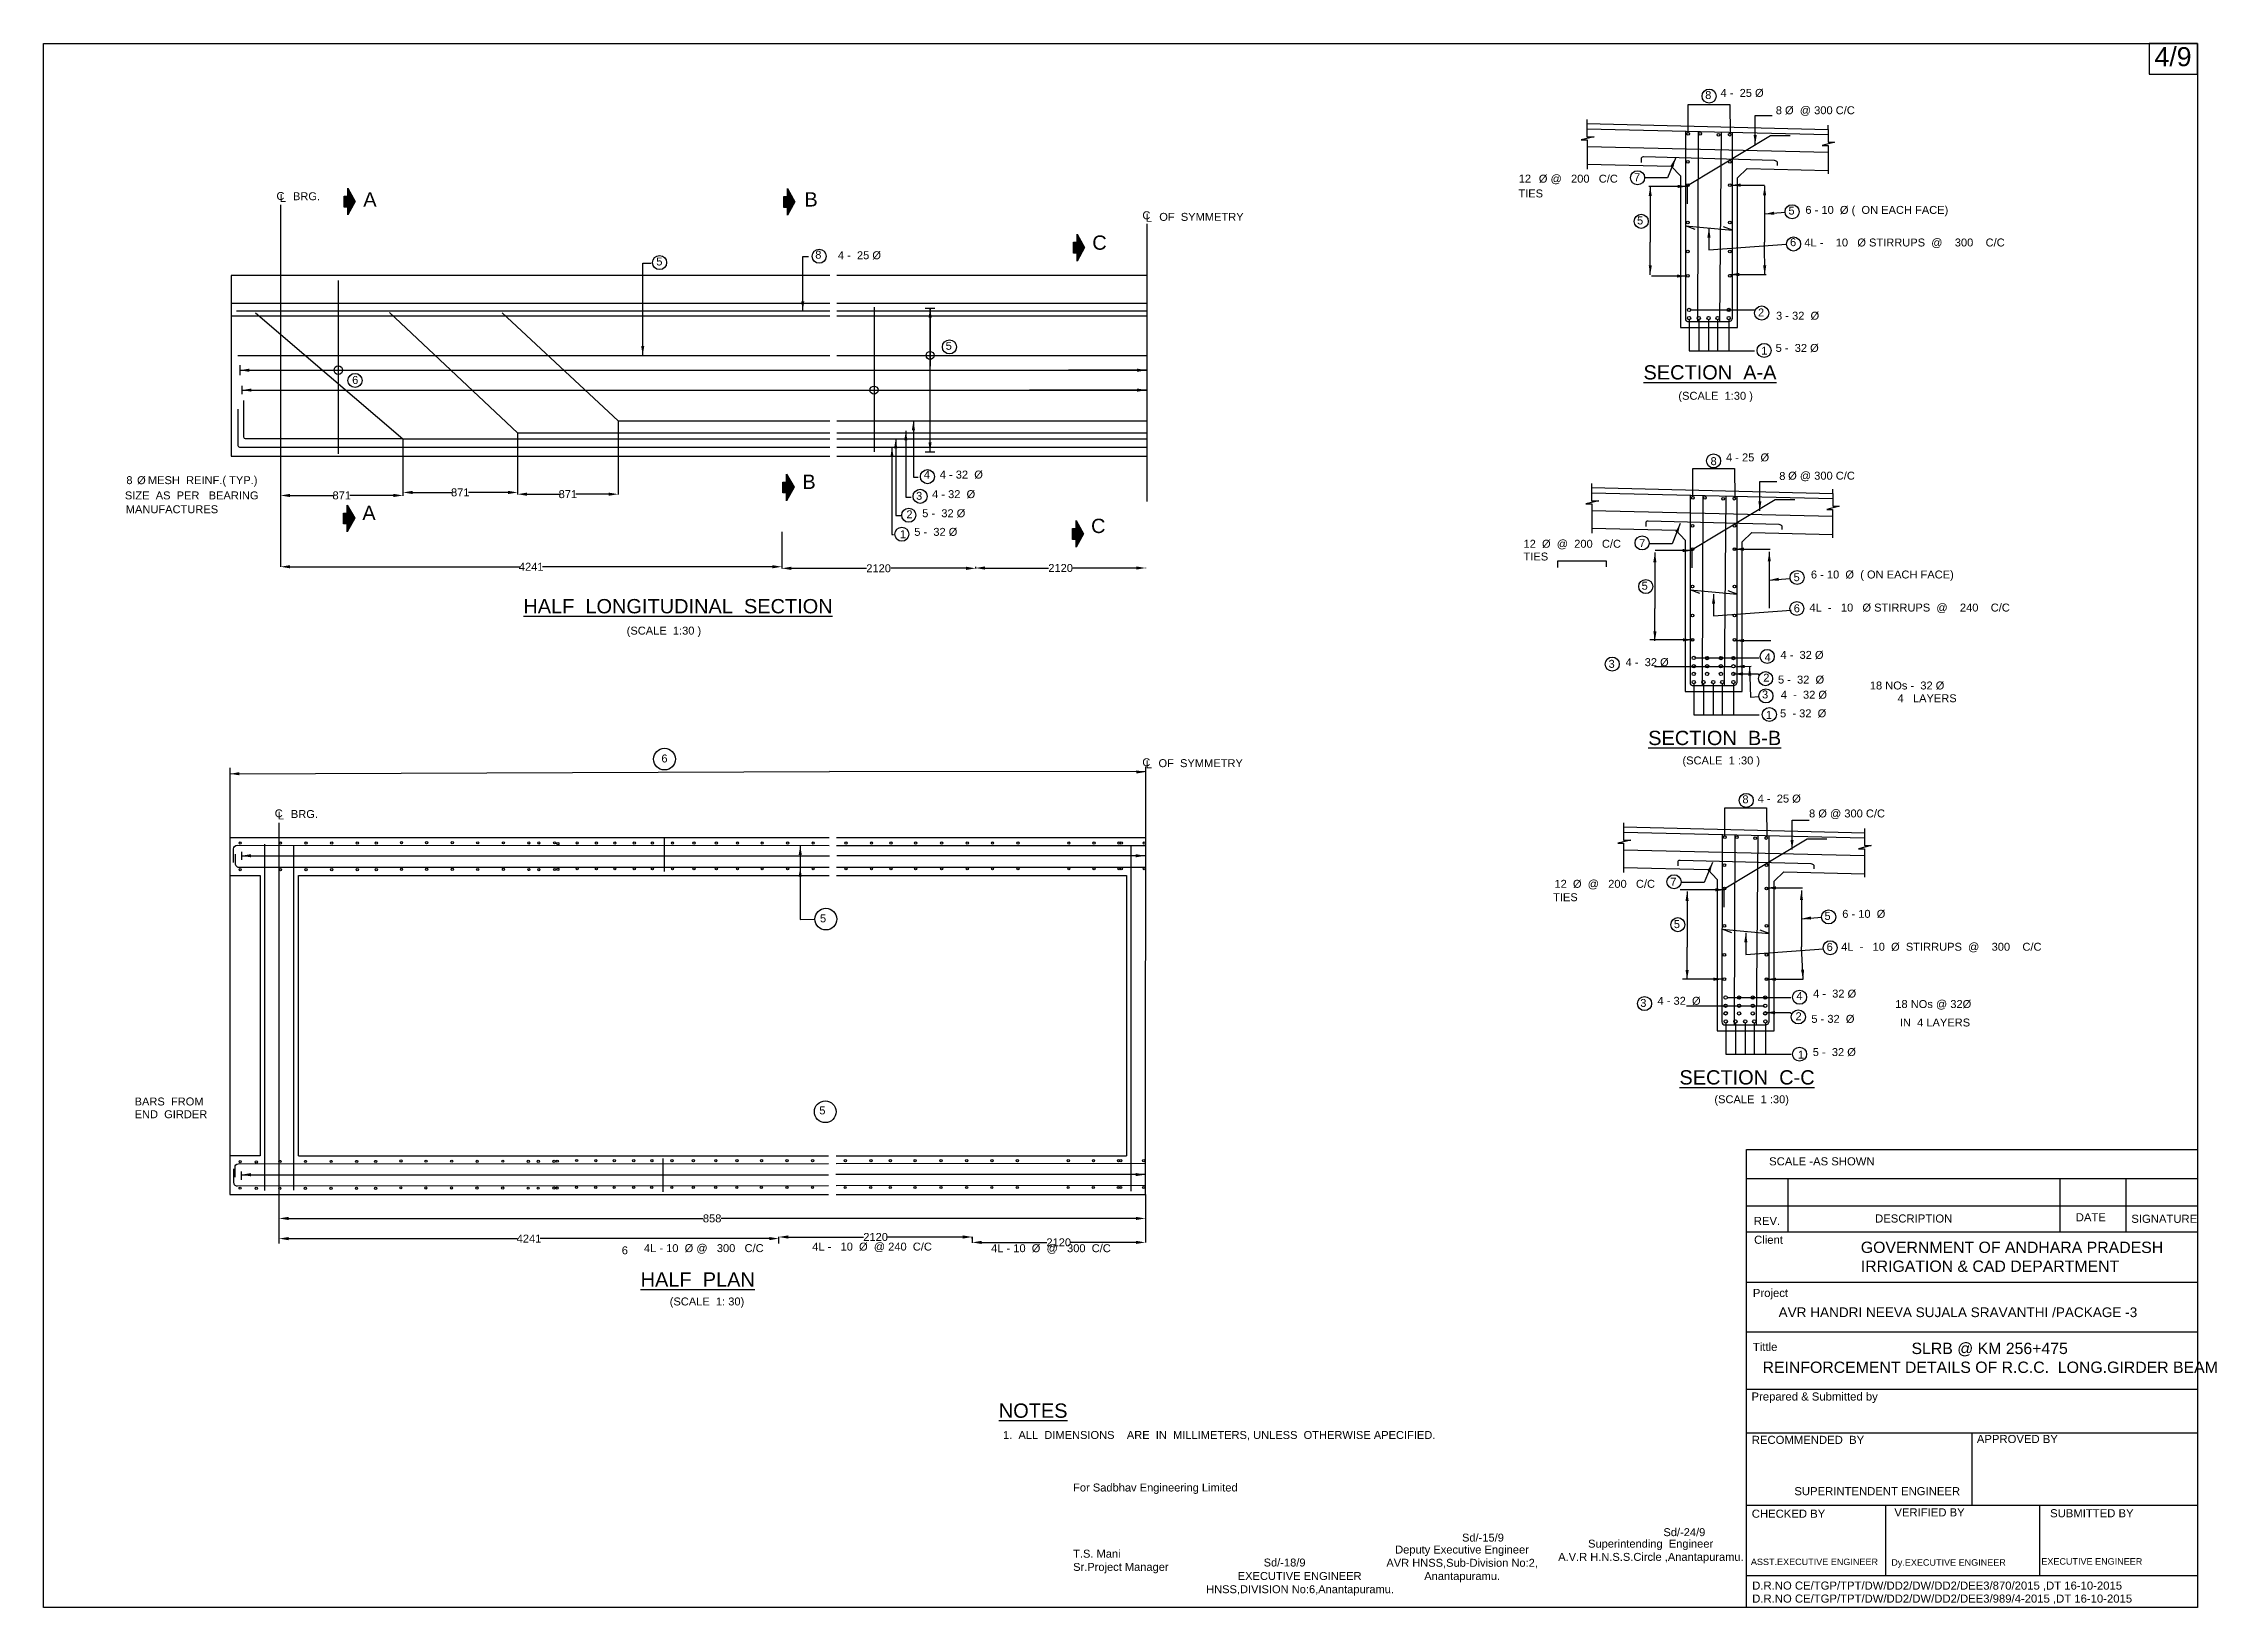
# Model space of a CAD drawing. Header units: inches. Extents: x 2659 to 4028, y 9 to 994.
import ezdxf

# ---------------------------------------------------------------- set-up
doc = ezdxf.new("R2010")
doc.units = ezdxf.units.IN
doc.header["$MEASUREMENT"] = 0
doc.layers.add('DIMENSIONS', color=7, linetype='Continuous')
doc.layers.add('TEXT', color=1, linetype='Continuous')
doc.styles.get("Standard").update_dxf_attribs({"font": 'arial.ttf', "height": 5})
doc.dimstyles.get("Standard").update_dxf_attribs({"dimtxt": 0.18, "dimasz": 6, "dimexe": 0.18, "dimexo": 0.0625, "dimgap": 0.09, "dimtad": 0, "dimtih": 1, "dimtoh": 1, "dimdec": 4, "dimzin": 0, "dimdsep": 46, "dimtxsty": 'Standard', "dimcen": 0.09, "dimadec": 0, "dimazin": 0, "dimtfac": 1, "dimtdec": 4, "dimtofl": 0, "dimtmove": 0, "dimatfit": 3, "dimfxl": 1, "dimtolj": 1, "dimtzin": 0, "dimarcsym": 0})

msp = doc.modelspace()

# ---------------------------------------------------------------- texts
at = {"color": 0}
for s, height, p in [('SCALE -AS SHOWN ', 5.0972885, (3746.33558, 287.7226)), ('REV.', 5.097289, (3736.6875, 250.18809)), ('DESCRIPTION ', 5.0972885, (3813.1105, 251.70976)), ('DATE', 5.097289, (3939.5512, 252.47059)), ('SIGNATURE', 5.097289, (3974.55892, 251.53106)), ('Client ', 5.097289, (3736.87015, 238.32726)), ('Project', 5.097289, (3736.11936, 204.82961)), ('Tittle', 5.097289, (3736.11936, 170.83199)), ('Prepared & Submitted by', 5.0972885, (3735.25481, 139.58858)), ('RECOMMENDED  BY ', 5.0972885, (3735.42155, 112.26565)), ('APPROVED BY ', 5.0972885, (3877.2362, 112.81792)), ('SUPERINTENDENT ENGINEER', 5.0972885, (3762.2364, 79.95832)), ('CHECKED BY ', 5.0972885, (3735.42198, 65.77157)), ('VERIFIED BY ', 5.0972885, (3825.26557, 66.59997)), ('SUBMITTED BY', 5.0972885, (3923.40242, 66.0477)), ('ASST.EXECUTIVE ENGINEER', 4.0778308, (3734.86909, 35.94941)), ('Dy.EXECUTIVE ENGINEER', 4.0778308, (3823.33048, 35.56917)), ('EXECUTIVE ENGINEER', 4.0778308, (3917.87359, 36.22555)), ('D.R.NO CE/TGP/TPT/DW/DD2/DW/DD2/DEE3/870/2015 ,DT 16-10-2015', 5.0972885, (3735.69078, 20.47051)), ('D.R.NO CE/TGP/TPT/DW/DD2/DW/DD2/DEE3/989/4-2015 ,DT 16-10-2015', 5.0972885, (3735.69078, 12.28217))]:
    msp.add_text(s, height=height, dxfattribs=at).set_placement(p)
at = {"color": 0, "attachment_point": 1}
for s, insert, char_height, width in [('\\pi8.3854;{\\H1.1667x;GOVERNMENT OF ANDHARA PRADESH  \\P\\pi22.135;IRRIGATION & CAD DEPARTMENT} ', (3795.73287, 239.6741), 6.1167462, 205.9879003), ('AVR HANDRI NEEVA SUJALA SRAVANTHI /PACKAGE -3', (3752.30271, 198.25444), 6.1167462, 225.7006749), ('\\pi95.738;SLRB @ KM 256+475\\P\\pi1.8789;REINFORCEMENT DETAILS OF R.C.C.  LONG.GIRDER BEAM', (3740.32494, 176.01544), 7.1362039, 289.1427214)]:
    msp.add_mtext(s, dxfattribs=dict(at, insert=insert, char_height=char_height, width=width))
at = {"layer": 'DIMENSIONS', "color": 0}
msp.add_text('4/9', height=12, dxfattribs=at).set_placement((3989.21221, 980.09662))
at = {"layer": 'TEXT', "color": 0}
for s, height, p in [('8', 5, (3706.05819, 959.44364)), ('4 -  25 Ø', 5, (3715.73129, 960.77997)), ('8 Ø  @ 300 C/C', 5, (3750.55167, 949.84053)), ('12 ', 5, (3588.56896, 906.81261)), ('Ø @   200   C/C', 5, (3601.23899, 906.74992)), ('7', 5, (3661.15825, 907.62887)), ('C', 5, (2805.75698, 895.82832)), ('L', 5, (2807.82349, 894.58984)), ('BRG.', 5, (2816.16287, 895.67521)), ('A', 9, (2860.48319, 891.67647)), ('B', 9, (3138.4496, 891.70351)), ('TIES', 5, (3588.34732, 897.43475)), ('5', 5, (3758.52361, 886.62509)), ('6 - 10  Ø (  ON EACH FACE)', 5, (3769.20555, 887.07429)), ('C', 5, (3351.41488, 883.68613)), ('L', 5, (3353.59431, 882.1139)), ('OF  SYMMETRY', 5, (3362.04562, 882.68951)), ('5', 5, (3663.12734, 880.42129)), ('8', 5, (3145.26607, 858.85139)), ('4 -  25 Ø', 5, (3159.53637, 858.51784)), ('C', 9, (3319.84232, 864.48045)), ('6', 5, (3759.5124, 866.74355)), ('4L -    10   Ø STIRRUPS  @    300    C/C', 5, (3768.53303, 866.54773)), ('5', 5, (3045.08669, 854.58638)), ('2', 5, (3739.32838, 822.47616)), ('3 - 32  Ø', 5, (3750.70596, 820.42684)), ('5', 5, (3227.45367, 801.47057)), ('1', 5, (3741.38301, 798.38302)), ('5 -  32 Ø', 5, (3750.43849, 800.13585)), ('6', 5, (2853.4691, 779.96352)), ('%%USECTION  A-A', 9, (3667.17328, 782.75239)), ('(SCALE  1:30 )', 5, (3689.15863, 769.97969)), ('8', 5, (3709.42979, 728.79789)), ('4 - 25  Ø', 5, (3719.17284, 731.17822)), ('SIZE  AS  PER   BEARING', 5, (2710.2642, 707.2287)), ('8     MESH  REINF.( TYP.)', 5, (2711.17196, 716.83996)), ('Ø', 5, (2717.96527, 716.80988)), ('B', 9, (3137.17831, 713.8191)), ('4', 5, (3213.71079, 720.30461)), ('4 - 32  Ø', 5, (3218.88934, 708.02242)), ('4 - 32  Ø', 5, (3223.72949, 720.36514)), ('8', 5, (3752.71879, 719.48555)), ('Ø @ 300 C/C', 5, (3758.34446, 719.66681)), ('MANUFACTURES', 5, (2710.80886, 698.52417)), ('A', 9, (2859.88944, 694.22341)), ('2', 5, (3202.69858, 695.29331)), ('3', 5, (3208.81857, 706.96827)), ('5 -  32 Ø', 5, (3212.68073, 696.00052)), ('1', 5, (3198.62173, 682.7714)), ('5 -  32 Ø', 5, (3207.65148, 684.26988)), ('C', 9, (3319.08022, 686.03078)), ('TIES', 5, (3591.58313, 668.73958)), ('12  Ø  @  200   C/C', 5, (3591.58313, 676.77164)), ('7', 5, (3664.41443, 677.15422)), ('5', 5, (3761.75427, 655.70812)), ('6 - 10  Ø  ( ON EACH FACE)', 5, (3772.67149, 657.40898)), ('%%UHALF  LONGITUDINAL  SECTION', 9, (2961.33764, 635.45894)), ('5', 5, (3665.99958, 650.31895)), ('6', 5, (3761.88231, 636.13932)), ('4L  -   10   Ø STIRRUPS  @    240    C/C', 5, (3771.77123, 636.59131)), ('(SCALE  1:30 )', 5, (3026.4477, 622.05255)), ('3', 5, (3645.1501, 601.14644)), ('4 -  32 Ø', 5, (3655.89788, 602.18865)), ('4', 5, (3743.5035, 605.30282)), ('4 -  32 Ø', 5, (3753.47233, 606.76892)), ('2', 5, (3742.63724, 592.40254)), ('5 -  32  Ø', 5, (3751.91458, 591.20924)), ('18 NOs -  32 Ø', 5, (3809.79673, 587.49783)), ('3', 5, (3741.84973, 581.86207)), ('5  - 32  Ø', 5, (3753.23124, 569.95985)), ('4  -  32 Ø', 5, (3753.71055, 581.68945)), ('         4   LAYERS', 5, (3809.79673, 579.46577)), ('%%USECTION  B-B', 9, (3670.13576, 552.46751)), ('1', 5, (3744.28491, 568.99518)), ('6', 5, (3048.34123, 541.5324)), ('C', 5, (3351.37751, 539.13455)), ('L', 5, (3353.59668, 537.86205)), ('OF  SYMMETRY', 5, (3361.56453, 538.57685)), ('(SCALE  1 :30 )', 5, (3691.73389, 540.28215)), ('8', 5, (3729.50429, 515.82679)), ('4 -  25 Ø', 5, (3739.13429, 516.26931)), ('C', 5, (2804.68077, 506.96667)), ('L', 5, (2806.55726, 505.59021)), ('BRG.', 5, (2814.85485, 506.52738)), ('8 Ø @ 300 C/C', 5, (3771.50352, 506.89386)), ('12  Ø  @   200   C/C', 5, (3611.06746, 462.56878)), ('7', 5, (3684.03638, 463.86446)), ('TIES', 5, (3610.20077, 454.12832)), ('5', 5, (3148.25567, 440.83578)), ('5', 5, (3686.2916, 437.17941)), ('5', 5, (3781.23158, 442.34617)), ('6 - 10  Ø', 5, (3792.42023, 443.66144)), ('6', 5, (3782.56516, 422.84552)), ('4L  -   10  Ø  STIRRUPS  @    300    C/C', 5, (3791.74301, 422.92867)), ('4 -  32 Ø', 5, (3774.03967, 393.42345)), ('3', 5, (3665.12915, 387.53235)), ('4 - 32  Ø', 5, (3676.01045, 388.8842)), ('2', 5, (3762.98327, 379.17288)), ('4', 5, (3763.52116, 391.96018)), ('18 NOs @ 32Ø', 5, (3825.85453, 386.84751)), ('5 - 32  Ø', 5, (3772.9533, 377.50836)), ('IN  4 LAYERS', 5, (3828.74409, 375.21585)), ('1', 5, (3764.52172, 354.93339)), ('5 -  32 Ø', 5, (3773.82982, 356.57884)), ('%%USECTION  C-C', 9, (3689.82077, 338.65962)), ('BARS  FROM', 5, (2716.38083, 325.45697)), ('(SCALE  1 :30)', 5, (3711.85543, 326.85752)), ('END  GIRDER', 5, (2716.38083, 317.42491)), ('5', 5, (3147.82462, 319.83169)), ('6', 5, (3023.35923, 231.70789)), ('4L - 10  Ø @   300   C/C', 5, (3037.34583, 233.09158)), ('4L -   10  Ø  @ 240  C/C', 5, (3143.37744, 234.06409)), ('4L - 10  Ø  @   300  C/C', 5, (3256.09024, 233.03377)), ('%%UHALF  PLAN', 9, (3035.24252, 211.35994)), ('(SCALE  1: 30)', 5, (3053.57674, 199.49031)), ('%%UNOTES', 9, (3260.9371, 128.72845)), ('1.  ALL  DIMENSIONS    ARE  IN  MILLIMETERS, UNLESS  OTHERWISE APECIFIED.', 5, (3263.60732, 115.39266)), ('Sd/-15/9', 5, (3552.81201, 50.74851)), ('Sd/-24/9', 5, (3679.7237, 54.17279)), ('Sd/-18/9', 5, (3427.82395, 35.05448))]:
    msp.add_text(s, height=height, dxfattribs=at).set_placement(p)
at = {"layer": 'TEXT', "color": 0, "char_height": 5, "attachment_point": 1}
for s, insert, width in [('For Sadbhav Engineering Limited\\P\\P\\P\\P\\PT.S. Mani \\PSr.Project Manager ', (3307.77915, 87.29513), 110.5220102), ('\\pi16.093;Deputy Executive Engineer  \\P\\pi10.563;AVR HNSS,Sub-Division No:2,\\P\\pi34.422;Anantapuramu.', (3494.60182, 48.21523), 115.9997109), ('\\pi21.932;Superintending  Engineer  \\P\\pi3.1188;A.V.R H.N.S.S.Circle ,Anantapuramu.', (3610.3313, 51.94178), 122.4790615), ('\\pi20.439;EXECUTIVE ENGINEER  \\P\\pi0.50511;HNSS,DIVISION No:6,Anantapuramu.', (3391.0745, 31.56637), 118.2510196)]:
    msp.add_mtext(s, dxfattribs=dict(at, insert=insert, width=width))

# ---------------------------------------------------------------- blocks, each defined once
blk = doc.blocks.new('*D3')
at = {"layer": 'Defpoints', "color": 0, "transparency": 16777216}
for p in [(2808.3, 745.4), (2885.5, 745.4), (2885.5, 709.7)]:
    blk.add_point(p, dxfattribs=at)
at = {"layer": 'DIMENSIONS', "color": 0, "lineweight": -2, "transparency": 16777216}
for p, q in [((2808.3, 745.3), (2808.3, 709.5)), ((2885.5, 745.3), (2885.5, 709.5)), ((2814.3, 709.7), (2841.8, 709.7)), ((2879.5, 709.7), (2852, 709.7))]:
    blk.add_line(p, q, dxfattribs=at)
at = {"layer": 'DIMENSIONS', "color": 0, "transparency": 16777216}
for points in [[(2814.3, 710.7), (2814.3, 708.7), (2808.3, 709.7)], [(2879.5, 710.7), (2879.5, 708.7), (2885.5, 709.7)]]:
    blk.add_solid(points, dxfattribs=at)
at = {"layer": 'DIMENSIONS', "color": 0, "transparency": 16777216, "insert": (2846.9, 709.7), "char_height": 5, "attachment_point": 5}
blk.add_mtext('\\A1;871', dxfattribs=at)
blk = doc.blocks.new('*D4')
at = {"layer": 'Defpoints', "color": 0, "transparency": 16777216}
for p in [(2885.5, 745.4), (2957.7, 749.1), (2957.7, 711.6)]:
    blk.add_point(p, dxfattribs=at)
at = {"layer": 'DIMENSIONS', "color": 0, "lineweight": -2, "transparency": 16777216}
for p, q in [((2885.5, 745.3), (2885.5, 711.4)), ((2957.7, 749), (2957.7, 711.4)), ((2891.5, 711.6), (2916.5, 711.6)), ((2951.7, 711.6), (2926.7, 711.6))]:
    blk.add_line(p, q, dxfattribs=at)
at = {"layer": 'DIMENSIONS', "color": 0, "transparency": 16777216}
for points in [[(2891.5, 712.6), (2891.5, 710.6), (2885.5, 711.6)], [(2951.7, 712.6), (2951.7, 710.6), (2957.7, 711.6)]]:
    blk.add_solid(points, dxfattribs=at)
at = {"layer": 'DIMENSIONS', "color": 0, "transparency": 16777216, "insert": (2921.6, 711.6), "char_height": 5, "attachment_point": 5}
blk.add_mtext('\\A1;871', dxfattribs=at)
blk = doc.blocks.new('*D5')
at = {"layer": 'Defpoints', "color": 0, "transparency": 16777216}
for p in [(3021.1, 756.7), (2957.7, 749.1), (3021.1, 710.5)]:
    blk.add_point(p, dxfattribs=at)
at = {"layer": 'DIMENSIONS', "color": 0, "lineweight": -2, "transparency": 16777216}
for p, q in [((3021.1, 756.7), (3021.1, 710.3)), ((2957.7, 749), (2957.7, 710.3)), ((2963.7, 710.5), (2984.3, 710.5)), ((3015.1, 710.5), (2994.5, 710.5))]:
    blk.add_line(p, q, dxfattribs=at)
at = {"layer": 'DIMENSIONS', "color": 0, "transparency": 16777216}
for points in [[(2963.7, 711.5), (2963.7, 709.5), (2957.7, 710.5)], [(3015.1, 711.5), (3015.1, 709.5), (3021.1, 710.5)]]:
    blk.add_solid(points, dxfattribs=at)
at = {"layer": 'DIMENSIONS', "color": 0, "transparency": 16777216, "insert": (2989.4, 710.5), "char_height": 5, "attachment_point": 5}
blk.add_mtext('\\A1;871', dxfattribs=at)
blk = doc.blocks.new('*D6')
at = {"layer": 'Defpoints', "color": 0, "transparency": 16777216}
for p in [(2808.3, 734.5), (3124.2, 686.7), (3124.2, 664.8)]:
    blk.add_point(p, dxfattribs=at)
at = {"layer": 'DIMENSIONS', "color": 0, "lineweight": -2, "transparency": 16777216}
for p, q in [((2808.3, 734.4), (2808.3, 664.7)), ((3124.2, 686.7), (3124.2, 664.7)), ((2814.3, 664.8), (2959.1, 664.8)), ((3118.2, 664.8), (2973.4, 664.8))]:
    blk.add_line(p, q, dxfattribs=at)
at = {"layer": 'DIMENSIONS', "color": 0, "transparency": 16777216}
for points in [[(2814.3, 665.8), (2814.3, 663.8), (2808.3, 664.8)], [(3118.2, 665.8), (3118.2, 663.8), (3124.2, 664.8)]]:
    blk.add_solid(points, dxfattribs=at)
at = {"layer": 'DIMENSIONS', "color": 0, "transparency": 16777216, "insert": (2966.3, 664.8), "char_height": 5, "attachment_point": 5}
blk.add_mtext('\\A1;4241', dxfattribs=at)
blk = doc.blocks.new('*D7')
at = {"layer": 'Defpoints', "color": 0, "transparency": 16777216}
for p in [(3124.2, 664.8), (3246.3, 664.8), (3246.3, 663.8)]:
    blk.add_point(p, dxfattribs=at)
at = {"layer": 'DIMENSIONS', "color": 0, "lineweight": -2, "transparency": 16777216}
for p, q in [((3124.2, 664.8), (3124.2, 663.7)), ((3130.2, 663.8), (3177.6, 663.8)), ((3240.3, 663.8), (3192.8, 663.8)), ((3246.3, 664.8), (3246.3, 663.7))]:
    blk.add_line(p, q, dxfattribs=at)
at = {"layer": 'DIMENSIONS', "color": 0, "transparency": 16777216}
for points in [[(3130.2, 664.8), (3130.2, 662.8), (3124.2, 663.8)], [(3240.3, 664.8), (3240.3, 662.8), (3246.3, 663.8)]]:
    blk.add_solid(points, dxfattribs=at)
at = {"layer": 'DIMENSIONS', "color": 0, "transparency": 16777216, "insert": (3185.2, 663.8), "char_height": 5, "attachment_point": 5}
blk.add_mtext('\\A1;2120', dxfattribs=at)
blk = doc.blocks.new('*D8')
at = {"layer": 'Defpoints', "color": 0, "transparency": 16777216}
for p in [(3246.3, 664.2), (3353.5, 664), (3353.5, 663.9)]:
    blk.add_point(p, dxfattribs=at)
at = {"layer": 'DIMENSIONS', "color": 0, "lineweight": -2, "transparency": 16777216}
for p, q in [((3246.3, 664.2), (3246.3, 663.8)), ((3252.3, 664), (3292.3, 664)), ((3347.5, 664), (3307.5, 664)), ((3353.5, 663.9), (3353.5, 664.2))]:
    blk.add_line(p, q, dxfattribs=at)
at = {"layer": 'DIMENSIONS', "color": 0, "transparency": 16777216}
for points in [[(3252.3, 665), (3252.3, 663), (3246.3, 664)], [(3347.5, 665), (3347.5, 663), (3353.5, 664)]]:
    blk.add_solid(points, dxfattribs=at)
at = {"layer": 'DIMENSIONS', "color": 0, "transparency": 16777216, "insert": (3299.9, 664), "char_height": 5, "attachment_point": 5}
blk.add_mtext('\\A1;2120', dxfattribs=at)
blk = doc.blocks.new('*D9')
at = {"layer": 'Defpoints', "color": 0, "transparency": 16777216}
for p in [(2807.4, 253.3), (3353.3, 254.3), (3353.3, 254.3)]:
    blk.add_point(p, dxfattribs=at)
at = {"layer": 'DIMENSIONS', "color": 0, "lineweight": -2, "transparency": 16777216}
for p, q in [((2807.4, 253.4), (2807.4, 254.4)), ((2813.4, 254.3), (3074.7, 254.3)), ((3347.3, 254.3), (3086, 254.3)), ((3353.3, 254.3), (3353.3, 254.4))]:
    blk.add_line(p, q, dxfattribs=at)
at = {"layer": 'DIMENSIONS', "color": 0, "transparency": 16777216}
for points in [[(2813.4, 255.3), (2813.4, 253.3), (2807.4, 254.3)], [(3347.3, 255.3), (3347.3, 253.3), (3353.3, 254.3)]]:
    blk.add_solid(points, dxfattribs=at)
at = {"layer": 'DIMENSIONS', "color": 0, "transparency": 16777216, "insert": (3080.3, 254.3), "char_height": 5, "attachment_point": 5}
blk.add_mtext('\\A1;858', dxfattribs=at)
blk = doc.blocks.new('*D10')
at = {"layer": 'Defpoints', "color": 0, "transparency": 16777216}
for p in [(2807.4, 238.5), (3122.3, 241.6), (3122.3, 238.5)]:
    blk.add_point(p, dxfattribs=at)
at = {"layer": 'DIMENSIONS', "color": 0, "lineweight": -2, "transparency": 16777216}
for p, q in [((2807.4, 238.5), (2807.4, 241.8)), ((2813.4, 241.6), (2957.7, 241.6)), ((3116.3, 241.6), (2972, 241.6)), ((3122.3, 238.5), (3122.3, 241.8))]:
    blk.add_line(p, q, dxfattribs=at)
at = {"layer": 'DIMENSIONS', "color": 0, "transparency": 16777216}
for points in [[(2813.4, 242.6), (2813.4, 240.6), (2807.4, 241.6)], [(3116.3, 242.6), (3116.3, 240.6), (3122.3, 241.6)]]:
    blk.add_solid(points, dxfattribs=at)
at = {"layer": 'DIMENSIONS', "color": 0, "transparency": 16777216, "insert": (2964.9, 241.6), "char_height": 5, "attachment_point": 5}
blk.add_mtext('\\A1;4241', dxfattribs=at)
blk = doc.blocks.new('*D11')
at = {"layer": 'Defpoints', "color": 0, "transparency": 16777216}
for p in [(3122.3, 241.6), (3244.2, 242.6), (3244.2, 241.6)]:
    blk.add_point(p, dxfattribs=at)
at = {"layer": 'DIMENSIONS', "color": 0, "lineweight": -2, "transparency": 16777216}
for p, q in [((3122.3, 241.7), (3122.3, 242.8)), ((3128.3, 242.6), (3175.7, 242.6)), ((3238.2, 242.6), (3190.9, 242.6)), ((3244.2, 241.7), (3244.2, 242.8))]:
    blk.add_line(p, q, dxfattribs=at)
at = {"layer": 'DIMENSIONS', "color": 0, "transparency": 16777216}
for points in [[(3128.3, 243.6), (3128.3, 241.6), (3122.3, 242.6)], [(3238.2, 243.6), (3238.2, 241.6), (3244.2, 242.6)]]:
    blk.add_solid(points, dxfattribs=at)
at = {"layer": 'DIMENSIONS', "color": 0, "transparency": 16777216, "insert": (3183.3, 242.6), "char_height": 5, "attachment_point": 5}
blk.add_mtext('\\A1;2120', dxfattribs=at)
blk = doc.blocks.new('*D12')
at = {"layer": 'Defpoints', "color": 0, "transparency": 16777216}
for p in [(3244.2, 242.8), (3353.3, 239.2), (3353.3, 239.2)]:
    blk.add_point(p, dxfattribs=at)
at = {"layer": 'DIMENSIONS', "color": 0, "lineweight": -2, "transparency": 16777216}
for p, q in [((3244.2, 242.7), (3244.2, 239)), ((3250.2, 239.2), (3291.2, 239.2)), ((3347.3, 239.2), (3306.3, 239.2)), ((3353.3, 239.3), (3353.3, 239.4))]:
    blk.add_line(p, q, dxfattribs=at)
at = {"layer": 'DIMENSIONS', "color": 0, "transparency": 16777216}
for points in [[(3250.2, 240.2), (3250.2, 238.2), (3244.2, 239.2)], [(3347.3, 240.2), (3347.3, 238.2), (3353.3, 239.2)]]:
    blk.add_solid(points, dxfattribs=at)
at = {"layer": 'DIMENSIONS', "color": 0, "transparency": 16777216, "insert": (3298.7, 239.2), "char_height": 5, "attachment_point": 5}
blk.add_mtext('\\A1;2120', dxfattribs=at)

# ---------------------------------------------------------------- dimensions: what is measured, and where the dimension line sits
at = {"layer": 'DIMENSIONS', "color": 0}
for base, p1, p2, text, picture, middle in [((3021.12209, 710.49979), (2957.70916, 749.08837), (3021.12209, 756.74682), '871', '*D5', (2989.41563, 710.49979)), ((2885.49138, 709.72393), (2808.33741, 745.35835), (2885.49138, 745.35835), '871', '*D3', (2846.9144, 709.72393)), ((2957.70916, 711.60444), (2885.49138, 745.35835), (2957.70916, 749.08837), '871', '*D4', (2921.60027, 711.60444)), ((3124.17279, 664.84288), (2808.33741, 734.47129), (3124.17279, 686.71592), '4241', '*D6', (2966.2551, 664.84288)), ((3246.27023, 663.84586), (3124.17279, 664.84288), (3246.27023, 664.84288), '2120', '*D7', (3185.22151, 663.84586)), ((3353.51193, 664.02394), (3246.27023, 664.22312), (3353.51193, 663.86897), '2120', '*D8', (3299.89108, 664.02394)), ((3353.27306, 254.26286), (2807.42077, 253.28913), (3353.27306, 254.26286), '858', '*D9', (3080.34692, 254.26286)), ((3122.30573, 241.60214), (2807.42077, 238.46358), (3122.30573, 238.46358), '4241', '*D10', (2964.86325, 241.60214)), ((3244.21881, 242.61413), (3122.30573, 241.60214), (3244.21881, 241.60214), '2120', '*D11', (3183.26227, 242.61413)), ((3353.27306, 239.1992), (3244.21881, 242.79413), (3353.27306, 239.1992), '2120', '*D12', (3298.74594, 239.1992))]:
    dim = msp.add_linear_dim(base=base, p1=p1, p2=p2, text=text, dimstyle='Standard', dxfattribs=at)
    dim.commit()
    dim.dimension.update_dxf_attribs({"geometry": picture, "text_midpoint": middle})

# ---------------------------------------------------------------- hatches: boundary and pattern name
at = {"layer": 'DIMENSIONS'}
for points in [[(2850.77888, 903.25656), (2850.77888, 898.20811), (2848.47241, 898.20811), (2848.47241, 891.3424), (2850.77888, 891.3424), (2850.77888, 886.38169), (2855.44102, 894.95082)], [(3127.84856, 903.04426), (3127.84856, 897.99581), (3125.54209, 897.99581), (3125.54209, 891.1301), (3127.84856, 891.1301), (3127.84856, 886.16938), (3132.51071, 894.73851)], [(3310.34861, 874.2345), (3310.34861, 869.18605), (3308.04213, 869.18605), (3308.04213, 862.32034), (3310.34861, 862.32034), (3310.34861, 857.35963), (3315.01075, 865.92875)], [(3127.23109, 723.20606), (3127.23109, 718.15762), (3124.92461, 718.15762), (3124.92461, 711.29191), (3127.23109, 711.29191), (3127.23109, 706.33119), (3131.89323, 714.90032)], [(2850.40079, 703.68461), (2850.40079, 698.63616), (2848.09432, 698.63616), (2848.09432, 691.77045), (2850.40079, 691.77045), (2850.40079, 686.80973), (2855.06293, 695.37886)], [(3309.63619, 693.90588), (3309.63619, 688.85743), (3307.32972, 688.85743), (3307.32972, 681.99172), (3309.63619, 681.99172), (3309.63619, 677.03101), (3314.29834, 685.60013)]]:
    msp.add_hatch(color=0, dxfattribs=at).paths.add_polyline_path(points)

# ---------------------------------------------------------------- linework, layer by layer
at = {"color": 0}
for points in [[(3631.51734, 946.55771), (3631.51734, 935.58941), (3636.18424, 935.58941), (3627.92414, 933.67182), (3631.6156, 933.67182), (3631.6156, 915.2029)], [(3695.34376, 938.34921), (3695.34376, 955.97343), (3721.68153, 955.97343), (3721.73327, 937.78273)], [(3631.51734, 943.97445), (3783.52156, 940.3143), (3783.52156, 942.91881)], [(3631.51734, 940.62729), (3783.45888, 937.14098)], [(3694.96399, 893.43402), (3694.96399, 904.87539), (3747.24293, 936.53027), (3759.6188, 936.53027)], [(3701.58629, 939.01955), (3701.27547, 819.21786)], [(3715.36723, 819.22225), (3716.34466, 938.68092)], [(3783.45888, 940.31581), (3783.45888, 932.2891), (3787.58732, 932.2891), (3779.69221, 930.19136), (3783.45179, 930.19136), (3783.45179, 912.27804)], [(3631.6156, 929.4332), (3783.45179, 925.88167)], [(3631.6156, 918.34346), (3684.61193, 917.13561), (3690.4776, 910.93434), (3690.4776, 815.5389), (3726.39622, 815.5389), (3726.39622, 909.83374), (3732.59002, 915.64898), (3783.45179, 914.36744)], [(2808.33741, 892.79512), (2808.33741, 698.62505)], [(3354.12198, 880.74676), (3354.12198, 705.97275)], [(3699.83494, 877.25852), (3693.60038, 879.62322), (3723.25396, 876.75031), (3717.55702, 878.9476)], [(3154.54646, 848.18522), (2777.21334, 848.18522), (2777.21334, 734.47129), (3154.54646, 734.47129)], [(2844.74477, 845.00858), (2844.74477, 735.93362)], [(3354.12198, 848.18522), (3158.84323, 848.18522)], [(3154.54646, 830.59594), (2777.21334, 830.59594)], [(3154.54646, 822.5736), (2777.21334, 822.5736)], [(2780.59811, 826.05294), (3154.54646, 826.05294)], [(2877.05801, 824.99082), (2957.70916, 749.08837), (3154.54646, 749.08837)], [(2947.95353, 824.78267), (3021.12209, 756.74682), (3154.54646, 756.74682)], [(3354.12198, 830.59594), (3158.84323, 830.59594)], [(3158.84323, 826.05294), (3354.12198, 826.05294)], [(3354.12198, 822.5736), (3158.84323, 822.5736)], [(3182.32572, 828.25723), (3182.32572, 737.25238)], [(3214.57884, 827.69278), (3220.7335, 827.69278)], [(3696.99459, 826.58447), (3737.10036, 826.58447)], [(3695.94588, 820.39311), (3695.94588, 800.7437), (3737.1161, 800.7437)], [(3702.01012, 820.39311), (3702.01012, 800.7437)], [(3708.23103, 820.39311), (3708.23103, 800.7437)], [(3713.91511, 820.39311), (3713.91511, 800.7437)], [(3720.91766, 820.39311), (3720.91766, 800.7437)], [(2781.52906, 797.89083), (3154.54646, 797.89083)], [(3158.84323, 797.89083), (3354.12198, 797.89083)], [(2782.62149, 791.69487), (2782.62149, 785.46941)], [(2784.00086, 778.67367), (2784.00086, 773.44618)], [(3158.84323, 756.74682), (3354.12198, 756.74682)], [(2885.49138, 745.35835), (3154.54646, 745.35835)], [(3158.84323, 749.08837), (3354.12198, 749.08837)], [(3158.84323, 745.35835), (3354.12198, 745.35835)], [(3158.84323, 740.12338), (3354.12198, 740.12338)], [(3158.84323, 734.47129), (3354.12198, 734.47129)], [(3214.61995, 737.18703), (3220.61631, 737.18703)], [(3698.27481, 709.0522), (3698.27481, 726.67643), (3724.61258, 726.67643), (3724.66431, 708.48573)], [(3634.44838, 717.26071), (3634.44838, 706.29241), (3639.11528, 706.29241), (3630.85519, 704.37482), (3634.54665, 704.37482), (3634.54665, 685.90589)], [(3634.44838, 714.67744), (3786.4526, 711.0173), (3786.4526, 713.6218)], [(3634.44838, 711.33028), (3786.38992, 707.84398)], [(3634.54665, 700.13619), (3786.38283, 696.58466)], [(3697.89504, 664.13702), (3697.89504, 675.57839), (3750.17397, 707.23327), (3762.54985, 707.23327)], [(3704.51733, 709.72255), (3704.20652, 589.92085)], [(3718.29827, 589.92525), (3719.27571, 709.38392)], [(3786.38992, 711.01881), (3786.38992, 702.9921), (3790.51836, 702.9921), (3782.62326, 700.89436), (3786.38283, 700.89436), (3786.38283, 682.98104)], [(3634.54665, 689.04645), (3687.54297, 687.8386), (3693.40864, 681.63734), (3693.40864, 586.2419), (3729.32727, 586.2419), (3729.32727, 680.53673), (3735.52107, 686.35198), (3786.38283, 685.07043)], [(3702.76598, 647.96152), (3696.53142, 650.32622), (3726.185, 647.45331), (3720.48806, 649.65059)], [(3699.92563, 607.32693), (3740.00303, 607.32693)], [(3722.85036, 601.81004), (3674.15413, 601.81004)], [(3698.87692, 591.09611), (3698.87692, 571.4467), (3740.04714, 571.4467)], [(3704.94116, 591.09611), (3704.94116, 571.4467)], [(3711.16208, 591.09611), (3711.16208, 571.4467)], [(3716.84616, 591.09611), (3716.84616, 571.4467)], [(3723.84871, 591.09611), (3723.84871, 571.4467)], [(2776.42251, 538.0422), (2776.42251, 269.32653), (3153.62135, 269.32653)], [(3353.27306, 294.50186), (3353.53694, 538.76185)], [(3718.41154, 495.31102), (3718.41154, 512.93525), (3744.74931, 512.93525), (3744.80105, 494.74455)], [(2776.42251, 494.31272), (3154.0097, 494.31272)], [(2807.42077, 238.46358), (2807.42077, 503.5137)], [(3050.02643, 493.61514), (3050.02643, 472.86425)], [(3158.74178, 494.31272), (3353.53694, 494.31272)], [(3654.58512, 503.51953), (3654.58512, 492.55123), (3659.25202, 492.55123), (3650.99192, 490.63364), (3654.68338, 490.63364), (3654.68338, 472.16471)], [(3654.58512, 500.93626), (3806.58933, 497.27611), (3806.58933, 499.88062)], [(3654.58512, 497.5891), (3806.52666, 494.10279)], [(3718.03177, 450.39584), (3718.03177, 461.8372), (3770.3107, 493.49209), (3782.68658, 493.49209)], [(3724.65407, 495.98136), (3724.34325, 376.17967)], [(3738.43501, 376.18406), (3739.41244, 495.64273)], [(3806.52666, 497.27762), (3806.52666, 489.25092), (3810.65509, 489.25092), (3802.75999, 487.15317), (3806.51956, 487.15317), (3806.51956, 469.23986)], [(2783.69396, 485.24109), (2783.69396, 480.26157)], [(2798.51128, 271.88878), (2798.51128, 490.10126)], [(2816.4463, 489.46319), (2816.4463, 272.01625)], [(3158.74178, 489.27494), (3353.48344, 489.24415)], [(3344.3494, 271.51336), (3344.38381, 489.24559)], [(3654.68338, 486.39501), (3806.51956, 482.84348)], [(2776.42251, 470.2791), (2795.42909, 470.2791), (2795.42909, 293.69527), (2776.42251, 293.69527)], [(2819.57581, 293.74359), (2819.57581, 470.3944), (3154.0097, 470.3944)], [(3158.74178, 475.4951), (3353.46858, 475.48534)], [(3158.74178, 470.3944), (3341.49623, 470.3944)], [(3341.49623, 470.3944), (3341.49623, 293.74359)], [(3654.68338, 475.30527), (3707.6797, 474.09742), (3713.54537, 467.89615), (3713.54537, 372.50071), (3749.464, 372.50071), (3749.464, 466.79555), (3755.6578, 472.6108), (3806.51956, 471.32925)], [(3722.90272, 434.22034), (3716.66816, 436.58503), (3746.32174, 433.71213), (3740.6248, 435.90941)], [(3742.92401, 387.95208), (3694.22778, 387.95208)], [(3719.99928, 393.46898), (3760.07668, 393.46898)], [(3719.01366, 377.35493), (3719.01366, 357.70552), (3760.18388, 357.70552)], [(3725.0779, 377.35493), (3725.0779, 357.70552)], [(3731.29881, 377.35493), (3731.29881, 357.70552)], [(3736.98289, 377.35493), (3736.98289, 357.70552)], [(3743.98544, 377.35493), (3743.98544, 357.70552)], [(2819.57581, 293.74359), (3153.62135, 293.74359)], [(3049.46032, 271.08677), (3049.46032, 292.06111)], [(3158.36138, 269.32653), (3353.27306, 269.32653), (3353.27306, 294.50186)], [(3158.36138, 293.74359), (3341.49623, 293.74359)], [(3158.36138, 288.99153), (3353.27306, 289.17332)], [(2783.63074, 283.80161), (2783.63074, 278.71512)], [(3158.36138, 275.11849), (3353.27306, 275.30166)], [(3732.04261, 279.37927), (4016.23371, 279.37927)], [(3758.16612, 279.37927), (3758.16612, 245.75924)], [(3929.49899, 279.37927), (3929.49899, 245.75924)], [(3971.06591, 279.37927), (3971.06591, 245.75924)], [(3353.27306, 269.32653), (3353.27306, 239.1992)], [(3732.04261, 262.20288), (4016.23371, 262.20288)], [(3732.04261, 245.75924), (4016.23371, 245.75924)], [(3732.04261, 214.10523), (4016.23371, 214.10523)], [(3732.04261, 182.86232), (4016.23371, 182.86232)], [(3732.04261, 146.68632), (4016.23371, 146.68632)], [(3732.04261, 119.14322), (4016.23371, 119.14322)], [(3874.13816, 119.14322), (3874.13816, 73.69158)], [(3732.04261, 73.69158), (4016.23371, 73.69158)], [(3819.58664, 73.69158), (3819.58664, 29.29376)], [(3916.71427, 73.69158), (3916.71427, 29.29376)], [(3732.04261, 29.29376), (4016.23371, 29.29376)]]:
    msp.add_lwpolyline(points, dxfattribs=at)
for points in [[(3693.6296, 939.20212), (3693.5717, 821.15694, 0.4270354227), (3695.59704, 819.21609), (3720.79166, 819.22394, 0.4178872064), (3723.2993, 821.76478), (3723.20301, 938.52355)], [(3665.87658, 919.36397), (3665.87658, 921.83129, -0.4126826817), (3667.14926, 923.11064), (3749.61591, 920.82418, -0.2494275533), (3751.34935, 919.8395), (3751.34935, 917.56012)], [(2792.59493, 824.69153), (2885.49138, 745.35835), (2786.30293, 745.35835, -0.3916217244), (2785.2621, 746.32125), (2785.2621, 769.48562)], [(2781.35412, 764.05099), (2781.35412, 741.74126, 0.3245439352), (2782.5279, 740.12338), (3154.54646, 740.12338)], [(3696.56065, 709.90511), (3696.50274, 591.85994, 0.4270354227), (3698.52809, 589.91908), (3723.7227, 589.92694, 0.4178872064), (3726.23035, 592.46778), (3726.13406, 709.22655)], [(3668.80762, 690.06697), (3668.80762, 692.53428, -0.4126826817), (3670.08031, 693.81364), (3752.54696, 691.52718, -0.2494275533), (3754.28039, 690.54249), (3754.28039, 688.26312)], [(3716.69738, 496.16393), (3716.63948, 378.11876, 0.4270354227), (3718.66482, 376.1779), (3743.85944, 376.18575, 0.4178872064), (3746.36708, 378.72659), (3746.27079, 495.48537)], [(2778.73844, 478.58054), (2778.73844, 487.07378, -0.4074863187), (2780.94785, 489.33465), (3154.0097, 489.27568)], [(2779.71522, 483.70335), (2779.71522, 478.00078, 0.4364440823), (2782.39673, 475.51395), (3154.0097, 475.49533)], [(3688.94436, 476.32579), (3688.94436, 478.7931, -0.4126826817), (3690.21704, 480.07245), (3772.68369, 477.78599, -0.2494275533), (3774.41713, 476.80131), (3774.41713, 474.52194)], [(2779.70355, 280.26933), (2779.70355, 286.68266, -0.3983348161), (2781.55707, 288.64009), (3153.62135, 288.9871)], [(2778.76762, 285.62959), (2778.76762, 276.96551, 0.4425684986), (2781.19084, 274.76404), (3153.62135, 275.11404)]]:
    msp.add_lwpolyline(points, format="xyb", dxfattribs=at)
msp.add_lwpolyline([(4016.23371, 9.21012), (3732.04261, 9.21012), (3732.04261, 297.71519), (4016.23371, 297.71519)], close=True, dxfattribs=at)
for centre, radius in [((3695.34376, 937.48888), 0.86032), ((3702.88447, 937.56759), 0.86032), ((3714.44326, 936.92754), 0.86032), ((3721.48832, 936.95802), 0.86032), ((3695.05645, 919.92319), 0.86032), ((3721.54582, 919.92319), 0.86032), ((3695.05645, 905.16318), 0.86032), ((3721.54582, 905.16318), 0.86032), ((3695.05645, 881.63091), 0.86032), ((3721.54582, 881.63091), 0.86032), ((3695.05645, 863.39892), 0.86032), ((3721.54582, 863.39892), 0.86032), ((3695.05645, 848.04522), 0.86032), ((3721.54582, 848.04522), 0.86032), ((3695.94588, 826.58447), 1.04871), ((3695.94588, 821.44183), 1.04871), ((3702.01012, 821.44183), 1.04871), ((3708.23103, 821.44183), 1.04871), ((3713.91511, 821.44183), 1.04871), ((3720.91766, 826.56592), 1.04871), ((3720.91766, 821.44183), 1.04871), ((3217.64081, 797.89083), 2.51565), ((2844.74477, 788.58214), 2.70588), ((3182.32572, 776.05993), 2.54495), ((3698.27481, 708.19188), 0.86032), ((3705.81551, 708.27058), 0.86032), ((3717.3743, 707.63054), 0.86032), ((3724.41936, 707.66102), 0.86032), ((3697.9875, 690.62619), 0.86032), ((3724.47686, 690.62619), 0.86032), ((3697.9875, 675.86618), 0.86032), ((3724.47686, 675.86618), 0.86032), ((3697.9875, 652.33391), 0.86032), ((3724.47686, 652.33391), 0.86032), ((3697.9875, 634.10192), 0.86032), ((3724.47686, 634.10192), 0.86032), ((3697.9875, 618.74821), 0.86032), ((3724.47686, 618.74821), 0.86032), ((3698.87692, 607.32693), 1.04871), ((3698.87692, 602.14969), 1.04871), ((3707.29423, 607.30838), 1.04871), ((3707.29423, 602.13114), 1.04871), ((3715.94151, 607.30838), 1.04871), ((3715.94151, 602.13114), 1.04871), ((3723.84871, 607.30838), 1.04871), ((3723.84871, 602.13114), 1.04871), ((3698.87692, 597.28746), 1.04871), ((3698.87692, 592.14482), 1.04871), ((3704.94116, 592.14482), 1.04871), ((3707.29423, 597.26891), 1.04871), ((3711.16208, 592.14482), 1.04871), ((3715.94151, 597.26891), 1.04871), ((3716.84616, 592.14482), 1.04871), ((3723.84871, 597.26891), 1.04871), ((3723.84871, 592.14482), 1.04871), ((3718.41154, 494.4507), 0.86032), ((3725.95225, 494.5294), 0.86032), ((3737.51104, 493.88935), 0.86032), ((3744.5561, 493.91983), 0.86032), ((2782.87859, 490.74515), 0.696), ((2808.33393, 490.74515), 0.696), ((2824.44379, 490.74515), 0.696), ((2840.59733, 490.74515), 0.696), ((2856.67178, 490.74515), 0.696), ((2868.66542, 490.74515), 0.696), ((2884.55138, 491.02721), 0.696), ((2900.361, 490.93446), 0.696), ((2916.53175, 490.93446), 0.696), ((2932.56104, 490.87389), 0.696), ((2948.79399, 490.90934), 0.696), ((2964.81212, 490.82187), 0.696), ((2971.08803, 490.81554), 0.696), ((2981.02677, 490.86495), 0.696), ((2983.10352, 490.41491), 0.696), ((2995.24457, 490.84117), 0.696), ((3007.3967, 490.75252), 0.696), ((3018.98195, 490.75252), 0.696), ((3031.25903, 490.75252), 0.696), ((3042.68818, 490.75252), 0.696), ((3055.31472, 490.75252), 0.696), ((3068.84747, 490.75252), 0.696), ((3082.99662, 490.75252), 0.696), ((3096.273, 490.75252), 0.696), ((3111.79622, 490.75252), 0.696), ((3127.87649, 490.75252), 0.696), ((3143.99009, 490.75252), 0.696), ((3164.59573, 490.75252), 0.696), ((3180.69476, 490.75252), 0.696), ((3192.97119, 490.75252), 0.696), ((3208.55214, 490.75252), 0.696), ((3224.92156, 490.75252), 0.696), ((3241.09775, 490.75252), 0.696), ((3256.99898, 490.75252), 0.696), ((3273.028, 490.75252), 0.696), ((3305.08603, 490.75252), 0.696), ((3320.93595, 490.75252), 0.696), ((3336.70542, 490.75252), 0.696), ((3338.14837, 490.75252), 0.696), ((3352.6094, 490.75252), 0.696), ((2782.87859, 473.97779), 0.696), ((2808.33393, 473.97779), 0.696), ((2824.44379, 473.97779), 0.696), ((2840.59733, 473.97779), 0.696), ((2856.67178, 473.97779), 0.696), ((2868.66542, 473.97779), 0.696), ((2884.55138, 474.25986), 0.696), ((2900.361, 474.16711), 0.696), ((2916.53175, 474.16711), 0.696), ((2932.56104, 474.10653), 0.696), ((2948.79399, 474.14199), 0.696), ((2964.81212, 474.05452), 0.696), ((2971.08803, 474.04819), 0.696), ((2981.02677, 474.0976), 0.696), ((2983.10352, 474.14702), 0.696), ((2995.24457, 474.57328), 0.696), ((3007.3967, 474.48462), 0.696), ((3018.98195, 474.48462), 0.696), ((3031.25903, 474.48462), 0.696), ((3042.68818, 474.48462), 0.696), ((3055.31472, 474.48462), 0.696), ((3068.84747, 474.48462), 0.696), ((3082.99662, 474.48462), 0.696), ((3096.273, 474.48462), 0.696), ((3111.79622, 474.48462), 0.696), ((3127.87649, 474.48462), 0.696), ((3143.99009, 474.48462), 0.696), ((3164.59573, 474.48462), 0.696), ((3180.69476, 474.48462), 0.696), ((3192.97119, 474.48462), 0.696), ((3208.55214, 474.48462), 0.696), ((3224.92156, 474.48462), 0.696), ((3241.09775, 474.48462), 0.696), ((3256.99898, 474.48462), 0.696), ((3273.028, 474.48462), 0.696), ((3305.08603, 474.48462), 0.696), ((3320.93595, 474.48462), 0.696), ((3336.70542, 474.48462), 0.696), ((3338.14837, 474.48462), 0.696), ((3352.6094, 474.48462), 0.696), ((3718.12423, 476.88501), 0.86032), ((3744.61359, 476.88501), 0.86032), ((3718.12423, 462.12499), 0.86032), ((3744.61359, 462.12499), 0.86032), ((3718.12423, 438.59273), 0.86032), ((3744.61359, 438.59273), 0.86032), ((3718.12423, 420.36074), 0.86032), ((3744.61359, 420.36074), 0.86032), ((3718.12423, 405.00703), 0.86032), ((3744.61359, 405.00703), 0.86032), ((3718.95057, 393.46898), 1.04871), ((3718.95057, 388.29174), 1.04871), ((3718.95057, 383.42951), 1.04871), ((3719.01366, 383.54628), 1.04871), ((3727.36788, 393.45043), 1.04871), ((3727.36788, 388.27318), 1.04871), ((3727.36788, 383.41096), 1.04871), ((3736.01516, 393.45043), 1.04871), ((3736.01516, 388.27318), 1.04871), ((3736.01516, 383.41096), 1.04871), ((3743.92235, 393.45043), 1.04871), ((3743.92235, 388.27318), 1.04871), ((3743.92235, 383.41096), 1.04871), ((3743.98544, 383.52773), 1.04871), ((3719.01366, 378.40364), 1.04871), ((3725.0779, 378.40364), 1.04871), ((3731.29881, 378.40364), 1.04871), ((3736.98289, 378.40364), 1.04871), ((3743.98544, 378.40364), 1.04871), ((2782.87337, 290.04088), 0.696), ((2793.09433, 289.90096), 0.696), ((2807.98175, 290.19496), 0.696), ((2824.09162, 290.19496), 0.696), ((2840.24515, 290.19496), 0.696), ((2856.31961, 290.19496), 0.696), ((2868.31325, 290.19496), 0.696), ((2884.19921, 290.47702), 0.696), ((2900.00883, 290.38427), 0.696), ((2916.17958, 290.38427), 0.696), ((2932.20887, 290.3237), 0.696), ((2948.44181, 290.35915), 0.696), ((2964.45995, 290.27168), 0.696), ((2970.73586, 290.26535), 0.696), ((2980.6746, 290.31476), 0.696), ((2982.75135, 290.36418), 0.696), ((2994.8924, 290.79044), 0.696), ((3007.04453, 290.70179), 0.696), ((3018.62977, 290.70179), 0.696), ((3030.90685, 290.70179), 0.696), ((3042.336, 290.70179), 0.696), ((3054.96255, 290.70179), 0.696), ((3068.49529, 290.70179), 0.696), ((3082.64445, 290.70179), 0.696), ((3095.92083, 290.70179), 0.696), ((3111.44405, 290.70179), 0.696), ((3127.52432, 290.70179), 0.696), ((3143.63792, 290.70179), 0.696), ((3164.24356, 290.70179), 0.696), ((3180.34259, 290.70179), 0.696), ((3192.61902, 290.70179), 0.696), ((3208.19997, 290.70179), 0.696), ((3224.56939, 290.70179), 0.696), ((3240.74558, 290.70179), 0.696), ((3256.64681, 290.70179), 0.696), ((3272.67583, 290.70179), 0.696), ((3304.73386, 290.70179), 0.696), ((3320.58378, 290.70179), 0.696), ((3336.35325, 290.70179), 0.696), ((3337.7962, 290.70179), 0.696), ((3352.25723, 290.70179), 0.696), ((2782.86046, 273.38601), 0.696), ((2793.08142, 273.24609), 0.696), ((2807.89337, 273.29689), 0.696), ((2824.00323, 273.29689), 0.696), ((2840.15677, 273.29689), 0.696), ((2856.23122, 273.29689), 0.696), ((2868.22487, 273.29689), 0.696), ((2884.11082, 273.57895), 0.696), ((2899.92044, 273.4862), 0.696), ((2916.0912, 273.4862), 0.696), ((2932.12048, 273.42563), 0.696), ((2948.35343, 273.46108), 0.696), ((2964.37156, 273.37361), 0.696), ((2970.64747, 273.36728), 0.696), ((2980.58621, 273.4167), 0.696), ((2982.66296, 273.46611), 0.696), ((2994.80401, 273.89238), 0.696), ((3006.95614, 273.80372), 0.696), ((3018.54139, 273.80372), 0.696), ((3030.81847, 273.80372), 0.696), ((3042.24762, 273.80372), 0.696), ((3054.87416, 273.80372), 0.696), ((3068.40691, 273.80372), 0.696), ((3082.55606, 273.80372), 0.696), ((3095.83244, 273.80372), 0.696), ((3111.35566, 273.80372), 0.696), ((3127.43593, 273.80372), 0.696), ((3143.54953, 273.80372), 0.696), ((3164.15517, 273.80372), 0.696), ((3180.2542, 273.80372), 0.696), ((3192.53063, 273.80372), 0.696), ((3208.11159, 273.80372), 0.696), ((3224.48101, 273.80372), 0.696), ((3240.65719, 273.80372), 0.696), ((3256.55842, 273.80372), 0.696), ((3272.58744, 273.80372), 0.696), ((3304.64547, 273.80372), 0.696), ((3320.49539, 273.80372), 0.696), ((3336.26486, 273.80372), 0.696), ((3337.70781, 273.80372), 0.696), ((3352.16884, 273.80372), 0.696)]:
    msp.add_circle(centre, radius, dxfattribs=at)
at = {"layer": 'DIMENSIONS', "color": 0}
for points in [[(4016.23371, 9.21012), (2658.94757, 9.21012), (2658.94757, 994.40601), (4016.23371, 994.40601)], [(4016.23371, 994.40601), (3985.85471, 994.40601), (3985.85471, 975.1766), (4016.23371, 975.1766)]]:
    msp.add_lwpolyline(points, close=True, dxfattribs=at)
for points in [[(2848.47241, 898.20811), (2850.77888, 898.20811), (2850.77888, 903.25656), (2855.44102, 894.95082), (2850.77888, 886.38169), (2850.77888, 891.3424), (2848.47241, 891.3424), (2848.47241, 898.20811)], [(3125.54209, 897.99581), (3127.84856, 897.99581), (3127.84856, 903.04426), (3132.51071, 894.73851), (3127.84856, 886.16938), (3127.84856, 891.1301), (3125.54209, 891.1301), (3125.54209, 897.99581)], [(3308.04213, 869.18605), (3310.34861, 869.18605), (3310.34861, 874.2345), (3315.01075, 865.92875), (3310.34861, 857.35963), (3310.34861, 862.32034), (3308.04213, 862.32034), (3308.04213, 869.18605)], [(3124.92461, 718.15762), (3127.23109, 718.15762), (3127.23109, 723.20606), (3131.89323, 714.90032), (3127.23109, 706.33119), (3127.23109, 711.29191), (3124.92461, 711.29191), (3124.92461, 718.15762)], [(2848.09432, 698.63616), (2850.40079, 698.63616), (2850.40079, 703.68461), (2855.06293, 695.37886), (2850.40079, 686.80973), (2850.40079, 691.77045), (2848.09432, 691.77045), (2848.09432, 698.63616)], [(3307.32972, 688.85743), (3309.63619, 688.85743), (3309.63619, 693.90588), (3314.29834, 685.60013), (3309.63619, 677.03101), (3309.63619, 681.99172), (3307.32972, 681.99172), (3307.32972, 688.85743)], [(3613.28445, 664.3497), (3613.28445, 668.61516), (3643.62922, 668.61516), (3643.62922, 664.72607)]]:
    msp.add_lwpolyline(points, dxfattribs=at)
for centre, radius in [((3708.51657, 961.24471), 4.42908), ((3663.43235, 909.8531), 4.42908), ((3760.77813, 888.42084), 4.42908), ((3665.74523, 882.36597), 4.42908), ((3147.75284, 860.35652), 4.42908), ((3761.75575, 868.09393), 4.42908), ((3047.19915, 856.3603), 4.42908), ((3741.64503, 824.61397), 4.42908), ((3229.82479, 803.24087), 4.42908), ((3743.19676, 801.03815), 4.42908), ((2855.26862, 782.15053), 4.42908), ((3215.984, 721.55127), 4.42908), ((3711.33023, 731.47749), 4.42908), ((3211.34034, 709.14863), 4.42908), ((3204.17295, 697.25016), 4.42908), ((3199.82628, 685.3033), 4.42908), ((3666.29841, 679.781), 4.42908), ((3763.93366, 658.03047), 4.42908), ((3668.61729, 652.32714), 4.42908), ((3763.79907, 638.5022), 4.42908), ((3647.4555, 603.49015), 4.42908), ((3745.13128, 608.2857), 4.42908), ((3744.11507, 594.30751), 4.42908), ((3744.33998, 583.4116), 4.42908), ((3746.47666, 571.72939), 4.42908), ((3050.27936, 543.62602), 6.84741), ((3731.89439, 517.62342), 4.42908), ((3686.41054, 466.35736), 4.42908), ((3151.96432, 442.83137), 6.84741), ((3688.8144, 439.32731), 4.42908), ((3783.84944, 444.21006), 4.42908), ((3784.80968, 424.82187), 4.42908), ((3765.56764, 393.64337), 4.42908), ((3667.85838, 389.60046), 4.42908), ((3764.74707, 381.21218), 4.42908), ((3765.53791, 357.78335), 4.42908), ((3151.60966, 321.5069), 6.84741)]:
    msp.add_circle(centre, radius, dxfattribs=at)

msp.set_redraw_order([(e.dxf.handle, doc.entitydb.next_handle()) for e in msp.query("TEXT MTEXT ATTDEF DIMENSION ARC_DIMENSION")])  # texts and dimensions are drawn at this point

# ---------------------------------------------------------------- leaders
at = {"color": 0}
for points in [[(3217.61813, 737.18703), (3217.65617, 827.69278)], [(3217.65617, 827.69278), (3217.64081, 791.13979)], [(2782.62149, 788.58214), (3354.12198, 788.58214)], [(3354.12198, 788.58214), (3304.85866, 788.58214)], [(2784.00086, 776.05993), (3354.12198, 776.05993)], [(3354.12198, 776.05993), (3280.26903, 776.05993)], [(2783.69396, 482.75133), (3154.2879, 482.75133)], [(3353.20625, 482.75133), (3158.79882, 482.75133)], [(2783.63074, 281.83615), (3153.56597, 281.83615)], [(3353.27306, 281.9142), (3158.17366, 281.9142)]]:
    msp.add_leader(points, dimstyle='Standard', override={"dimgap": 0.09, "dimtad": 0}, dxfattribs=at)
at = {"layer": 'DIMENSIONS', "color": 0}
for points in [[(3737.57443, 930.676), (3737.57443, 949.10846), (3748.327, 949.10846)], [(3687.45472, 922.54765), (3682.27774, 909.83885), (3667.86142, 909.84975)], [(3671.42053, 904.27885), (3671.42053, 869.15808)], [(3694.73835, 904.36383), (3670.62576, 904.37566)], [(3722.40614, 905.16318), (3743.49747, 905.18057)], [(3743.49731, 904.7423), (3743.49731, 869.2785)], [(3708.42717, 878.18677), (3708.42717, 864.43428), (3757.32667, 868.09393)], [(3743.49731, 887.0104), (3756.36373, 888.06055)], [(3671.46559, 848.71583), (3671.42053, 869.15808)], [(3743.58596, 848.61021), (3743.49731, 869.2785)], [(3036.55626, 797.89083), (3036.55626, 856.04846), (3041.8508, 856.04846)], [(3137.403, 826.05294), (3137.403, 860.17438), (3140.98561, 860.17438)], [(3721.54582, 848.90554), (3744.52162, 848.90554)], [(3694.20852, 847.89972), (3672.27227, 847.91048)], [(3207.13644, 756.74682), (3207.13644, 721.16052), (3210.11286, 721.16052)], [(3193.6302, 740.12338), (3193.6302, 685.1873), (3194.68659, 685.1873)], [(3195.96333, 745.35835), (3195.96333, 697.12208), (3199.9663, 697.12208)], [(3202.36079, 750.34672), (3202.36079, 708.61538), (3205.68086, 708.61538)], [(3740.50547, 700.07538), (3740.50547, 718.50784), (3751.25804, 718.50784)], [(3690.38576, 691.94703), (3685.20878, 679.23823), (3670.79247, 679.24913)], [(3674.35158, 673.67823), (3674.35158, 638.55746)], [(3697.89504, 675.01084), (3674.50303, 675.01084)], [(3724.47686, 675.86618), (3747.04356, 675.86618)], [(3746.42835, 674.14167), (3746.42835, 638.67788)], [(3746.42835, 656.40978), (3759.29478, 657.45992)], [(3711.35821, 647.58614), (3711.35821, 633.83366), (3760.25771, 637.49331)], [(3674.39663, 618.1152), (3674.35158, 638.55746)], [(3697.9875, 618.74821), (3671.08511, 618.74821)], [(3724.47686, 618.30492), (3747.45266, 618.30492)], [(3724.85327, 601.83005), (3735.05173, 602.13114)], [(3723.84871, 597.26891), (3739.25868, 597.26891), (3740.33361, 596.61343)], [(3733.97476, 602.09935), (3734.54882, 582.69712), (3739.92265, 583.08926)], [(2776.42251, 534.38771), (3154.2443, 535.7509)], [(3353.53345, 535.53561), (3154.2443, 535.7509)], [(3760.79757, 486.72038), (3760.79757, 505.15284), (3771.55014, 505.15284)], [(3135.81692, 489.27856), (3135.81623, 475.49624)], [(3135.81623, 475.49624), (3135.81623, 442.55439), (3145.1169, 442.83137)], [(3710.67786, 478.59203), (3705.50088, 465.88323), (3691.08457, 465.89413)], [(3718.3717, 461.30103), (3690.28924, 461.30103)], [(3694.64368, 460.32323), (3694.64368, 425.20246)], [(3744.76896, 462.51118), (3767.33566, 462.51118)], [(3766.72045, 460.78667), (3766.72045, 425.32288)], [(3766.72045, 443.05478), (3779.58688, 444.10492)], [(3694.68873, 404.7602), (3694.64368, 425.20246)], [(3731.65031, 434.23114), (3731.65031, 420.47865), (3780.54981, 424.13831)], [(3767.74476, 404.94992), (3766.72045, 425.32288)], [(3717.26391, 405.00703), (3691.81603, 405.00703)], [(3744.76896, 404.94992), (3767.74476, 404.94992)], [(3744.14081, 383.91391), (3759.55078, 383.91391), (3760.62571, 383.25843)]]:
    msp.add_leader(points, dimstyle='Standard', override={"dimgap": 0.09, "dimtad": 0}, dxfattribs=at)

doc.saveas('drawing.dxf')
